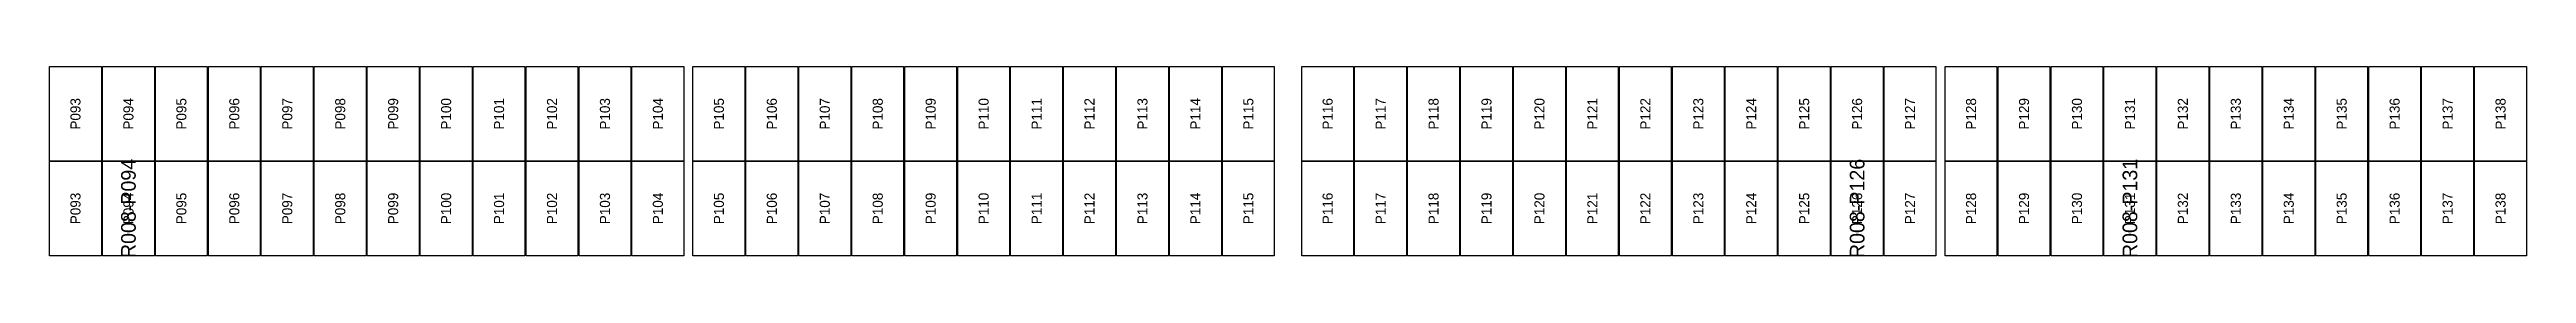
# Model space of a CAD drawing. Extents: x 296295 to 296770, y 651564 to 652121.
# Drawn here: x 296430.7 to 296484.9, y 652092.3 to 652096.4 of the extents above; entities that cross this region are included whole.
import ezdxf
from ezdxf.enums import TextEntityAlignment as Align

# ---------------------------------------------------------------- set-up
doc = ezdxf.new("R2010")
doc.units = 0

msp = doc.modelspace()

# ---------------------------------------------------------------- texts
at = {"layer": 'DEFECT_LABELS'}
for s, p in [('R008-P094', (296432.447, 652093.338)), ('R008-P126', (296470.255, 652093.338)), ('R008-P131', (296476.221, 652093.338))]:
    msp.add_text(s, height=0.32, rotation=90, dxfattribs=at).set_placement(p, align=Align.MIDDLE_CENTER)
at = {"layer": 'PANEL_POSITION'}
for s, p in [('P093', (296431.289, 652095.401)), ('P094', (296432.447, 652095.401)), ('P095', (296433.605, 652095.401)), ('P096', (296434.763, 652095.401)), ('P097', (296435.921, 652095.401)), ('P098', (296437.079, 652095.401)), ('P099', (296438.237, 652095.401)), ('P100', (296439.395, 652095.401)), ('P101', (296440.553, 652095.401)), ('P102', (296441.711, 652095.401)), ('P103', (296442.869, 652095.401)), ('P104', (296444.027, 652095.401)), ('P105', (296445.361, 652095.401)), ('P106', (296446.519, 652095.401)), ('P107', (296447.677, 652095.401)), ('P108', (296448.835, 652095.401)), ('P109', (296449.993, 652095.401)), ('P110', (296451.151, 652095.401)), ('P111', (296452.309, 652095.401)), ('P112', (296453.467, 652095.401)), ('P113', (296454.625, 652095.401)), ('P114', (296455.783, 652095.401)), ('P115', (296456.941, 652095.401)), ('P116', (296458.675, 652095.401)), ('P117', (296459.833, 652095.401)), ('P118', (296460.991, 652095.401)), ('P119', (296462.149, 652095.401)), ('P120', (296463.307, 652095.401)), ('P121', (296464.465, 652095.401)), ('P122', (296465.623, 652095.401)), ('P123', (296466.781, 652095.401)), ('P124', (296467.939, 652095.401)), ('P125', (296469.097, 652095.401)), ('P126', (296470.255, 652095.401)), ('P127', (296471.413, 652095.401)), ('P128', (296472.747, 652095.401)), ('P129', (296473.905, 652095.401)), ('P130', (296475.063, 652095.401)), ('P131', (296476.221, 652095.401)), ('P132', (296477.379, 652095.401)), ('P133', (296478.537, 652095.401)), ('P134', (296479.695, 652095.401)), ('P135', (296480.853, 652095.401)), ('P136', (296482.011, 652095.401)), ('P137', (296483.169, 652095.401)), ('P138', (296484.327, 652095.401)), ('P093', (296431.289, 652093.338)), ('P094', (296432.447, 652093.338)), ('P095', (296433.605, 652093.338)), ('P096', (296434.763, 652093.338)), ('P097', (296435.921, 652093.338)), ('P098', (296437.079, 652093.338)), ('P099', (296438.237, 652093.338)), ('P100', (296439.395, 652093.338)), ('P101', (296440.553, 652093.338)), ('P102', (296441.711, 652093.338)), ('P103', (296442.869, 652093.338)), ('P104', (296444.027, 652093.338)), ('P105', (296445.361, 652093.338)), ('P106', (296446.519, 652093.338)), ('P107', (296447.677, 652093.338)), ('P108', (296448.835, 652093.338)), ('P109', (296449.993, 652093.338)), ('P110', (296451.151, 652093.338)), ('P111', (296452.309, 652093.338)), ('P112', (296453.467, 652093.338)), ('P113', (296454.625, 652093.338)), ('P114', (296455.783, 652093.338)), ('P115', (296456.941, 652093.338)), ('P116', (296458.675, 652093.338)), ('P117', (296459.833, 652093.338)), ('P118', (296460.991, 652093.338)), ('P119', (296462.149, 652093.338)), ('P120', (296463.307, 652093.338)), ('P121', (296464.465, 652093.338)), ('P122', (296465.623, 652093.338)), ('P123', (296466.781, 652093.338)), ('P124', (296467.939, 652093.338)), ('P125', (296469.097, 652093.338)), ('P126', (296470.255, 652093.338)), ('P127', (296471.413, 652093.338)), ('P128', (296472.747, 652093.338)), ('P129', (296473.905, 652093.338)), ('P130', (296475.063, 652093.338)), ('P131', (296476.221, 652093.338)), ('P132', (296477.379, 652093.338)), ('P133', (296478.537, 652093.338)), ('P134', (296479.695, 652093.338)), ('P135', (296480.853, 652093.338)), ('P136', (296482.011, 652093.338)), ('P137', (296483.169, 652093.338)), ('P138', (296484.327, 652093.338))]:
    msp.add_text(s, height=0.22, rotation=90, dxfattribs=at).set_placement(p, align=Align.MIDDLE_CENTER)

# ---------------------------------------------------------------- linework, layer by layer
at = {"layer": 'DEFECTIVE_PANELS'}
for points in [[(296431.88, 652094.37), (296433.014, 652094.37), (296433.014, 652092.307), (296431.88, 652092.307)], [(296469.688, 652094.37), (296470.822, 652094.37), (296470.822, 652092.307), (296469.688, 652092.307)], [(296475.654, 652094.37), (296476.788, 652094.37), (296476.788, 652092.307), (296475.654, 652092.307)]]:
    msp.add_lwpolyline(points, close=True, dxfattribs=at)
at = {"layer": 'PANELS_MASTER'}
for points in [[(296430.722, 652096.433), (296431.856, 652096.433), (296431.856, 652094.37), (296430.722, 652094.37)], [(296431.88, 652096.433), (296433.014, 652096.433), (296433.014, 652094.37), (296431.88, 652094.37)], [(296433.038, 652096.433), (296434.172, 652096.433), (296434.172, 652094.37), (296433.038, 652094.37)], [(296434.196, 652096.433), (296435.33, 652096.433), (296435.33, 652094.37), (296434.196, 652094.37)], [(296435.354, 652096.433), (296436.488, 652096.433), (296436.488, 652094.37), (296435.354, 652094.37)], [(296436.512, 652096.433), (296437.646, 652096.433), (296437.646, 652094.37), (296436.512, 652094.37)], [(296437.67, 652096.433), (296438.804, 652096.433), (296438.804, 652094.37), (296437.67, 652094.37)], [(296438.828, 652096.433), (296439.962, 652096.433), (296439.962, 652094.37), (296438.828, 652094.37)], [(296439.986, 652096.433), (296441.12, 652096.433), (296441.12, 652094.37), (296439.986, 652094.37)], [(296441.144, 652096.433), (296442.278, 652096.433), (296442.278, 652094.37), (296441.144, 652094.37)], [(296442.302, 652096.433), (296443.436, 652096.433), (296443.436, 652094.37), (296442.302, 652094.37)], [(296443.46, 652096.433), (296444.594, 652096.433), (296444.594, 652094.37), (296443.46, 652094.37)], [(296444.794, 652096.433), (296445.928, 652096.433), (296445.928, 652094.37), (296444.794, 652094.37)], [(296445.952, 652096.433), (296447.086, 652096.433), (296447.086, 652094.37), (296445.952, 652094.37)], [(296447.11, 652096.433), (296448.244, 652096.433), (296448.244, 652094.37), (296447.11, 652094.37)], [(296448.268, 652096.433), (296449.402, 652096.433), (296449.402, 652094.37), (296448.268, 652094.37)], [(296449.426, 652096.433), (296450.56, 652096.433), (296450.56, 652094.37), (296449.426, 652094.37)], [(296450.584, 652096.433), (296451.718, 652096.433), (296451.718, 652094.37), (296450.584, 652094.37)], [(296451.742, 652096.433), (296452.876, 652096.433), (296452.876, 652094.37), (296451.742, 652094.37)], [(296452.9, 652096.433), (296454.034, 652096.433), (296454.034, 652094.37), (296452.9, 652094.37)], [(296454.058, 652096.433), (296455.192, 652096.433), (296455.192, 652094.37), (296454.058, 652094.37)], [(296455.216, 652096.433), (296456.35, 652096.433), (296456.35, 652094.37), (296455.216, 652094.37)], [(296456.374, 652096.433), (296457.508, 652096.433), (296457.508, 652094.37), (296456.374, 652094.37)], [(296458.108, 652096.433), (296459.242, 652096.433), (296459.242, 652094.37), (296458.108, 652094.37)], [(296459.266, 652096.433), (296460.4, 652096.433), (296460.4, 652094.37), (296459.266, 652094.37)], [(296460.424, 652096.433), (296461.558, 652096.433), (296461.558, 652094.37), (296460.424, 652094.37)], [(296461.582, 652096.433), (296462.716, 652096.433), (296462.716, 652094.37), (296461.582, 652094.37)], [(296462.74, 652096.433), (296463.874, 652096.433), (296463.874, 652094.37), (296462.74, 652094.37)], [(296463.898, 652096.433), (296465.032, 652096.433), (296465.032, 652094.37), (296463.898, 652094.37)], [(296465.056, 652096.433), (296466.19, 652096.433), (296466.19, 652094.37), (296465.056, 652094.37)], [(296466.214, 652096.433), (296467.348, 652096.433), (296467.348, 652094.37), (296466.214, 652094.37)], [(296467.372, 652096.433), (296468.506, 652096.433), (296468.506, 652094.37), (296467.372, 652094.37)], [(296468.53, 652096.433), (296469.664, 652096.433), (296469.664, 652094.37), (296468.53, 652094.37)], [(296469.688, 652096.433), (296470.822, 652096.433), (296470.822, 652094.37), (296469.688, 652094.37)], [(296470.846, 652096.433), (296471.98, 652096.433), (296471.98, 652094.37), (296470.846, 652094.37)], [(296472.18, 652096.433), (296473.314, 652096.433), (296473.314, 652094.37), (296472.18, 652094.37)], [(296473.338, 652096.433), (296474.472, 652096.433), (296474.472, 652094.37), (296473.338, 652094.37)], [(296474.496, 652096.433), (296475.63, 652096.433), (296475.63, 652094.37), (296474.496, 652094.37)], [(296475.654, 652096.433), (296476.788, 652096.433), (296476.788, 652094.37), (296475.654, 652094.37)], [(296476.812, 652096.433), (296477.946, 652096.433), (296477.946, 652094.37), (296476.812, 652094.37)], [(296477.97, 652096.433), (296479.104, 652096.433), (296479.104, 652094.37), (296477.97, 652094.37)], [(296479.128, 652096.433), (296480.262, 652096.433), (296480.262, 652094.37), (296479.128, 652094.37)], [(296480.286, 652096.433), (296481.42, 652096.433), (296481.42, 652094.37), (296480.286, 652094.37)], [(296481.444, 652096.433), (296482.578, 652096.433), (296482.578, 652094.37), (296481.444, 652094.37)], [(296482.602, 652096.433), (296483.736, 652096.433), (296483.736, 652094.37), (296482.602, 652094.37)], [(296483.76, 652096.433), (296484.894, 652096.433), (296484.894, 652094.37), (296483.76, 652094.37)], [(296430.722, 652094.37), (296431.856, 652094.37), (296431.856, 652092.307), (296430.722, 652092.307)], [(296433.038, 652094.37), (296434.172, 652094.37), (296434.172, 652092.307), (296433.038, 652092.307)], [(296434.196, 652094.37), (296435.33, 652094.37), (296435.33, 652092.307), (296434.196, 652092.307)], [(296435.354, 652094.37), (296436.488, 652094.37), (296436.488, 652092.307), (296435.354, 652092.307)], [(296436.512, 652094.37), (296437.646, 652094.37), (296437.646, 652092.307), (296436.512, 652092.307)], [(296437.67, 652094.37), (296438.804, 652094.37), (296438.804, 652092.307), (296437.67, 652092.307)], [(296438.828, 652094.37), (296439.962, 652094.37), (296439.962, 652092.307), (296438.828, 652092.307)], [(296439.986, 652094.37), (296441.12, 652094.37), (296441.12, 652092.307), (296439.986, 652092.307)], [(296441.144, 652094.37), (296442.278, 652094.37), (296442.278, 652092.307), (296441.144, 652092.307)], [(296442.302, 652094.37), (296443.436, 652094.37), (296443.436, 652092.307), (296442.302, 652092.307)], [(296443.46, 652094.37), (296444.594, 652094.37), (296444.594, 652092.307), (296443.46, 652092.307)], [(296444.794, 652094.37), (296445.928, 652094.37), (296445.928, 652092.307), (296444.794, 652092.307)], [(296445.952, 652094.37), (296447.086, 652094.37), (296447.086, 652092.307), (296445.952, 652092.307)], [(296447.11, 652094.37), (296448.244, 652094.37), (296448.244, 652092.307), (296447.11, 652092.307)], [(296448.268, 652094.37), (296449.402, 652094.37), (296449.402, 652092.307), (296448.268, 652092.307)], [(296449.426, 652094.37), (296450.56, 652094.37), (296450.56, 652092.307), (296449.426, 652092.307)], [(296450.584, 652094.37), (296451.718, 652094.37), (296451.718, 652092.307), (296450.584, 652092.307)], [(296451.742, 652094.37), (296452.876, 652094.37), (296452.876, 652092.307), (296451.742, 652092.307)], [(296452.9, 652094.37), (296454.034, 652094.37), (296454.034, 652092.307), (296452.9, 652092.307)], [(296454.058, 652094.37), (296455.192, 652094.37), (296455.192, 652092.307), (296454.058, 652092.307)], [(296455.216, 652094.37), (296456.35, 652094.37), (296456.35, 652092.307), (296455.216, 652092.307)], [(296456.374, 652094.37), (296457.508, 652094.37), (296457.508, 652092.307), (296456.374, 652092.307)], [(296458.108, 652094.37), (296459.242, 652094.37), (296459.242, 652092.307), (296458.108, 652092.307)], [(296459.266, 652094.37), (296460.4, 652094.37), (296460.4, 652092.307), (296459.266, 652092.307)], [(296460.424, 652094.37), (296461.558, 652094.37), (296461.558, 652092.307), (296460.424, 652092.307)], [(296461.582, 652094.37), (296462.716, 652094.37), (296462.716, 652092.307), (296461.582, 652092.307)], [(296462.74, 652094.37), (296463.874, 652094.37), (296463.874, 652092.307), (296462.74, 652092.307)], [(296463.898, 652094.37), (296465.032, 652094.37), (296465.032, 652092.307), (296463.898, 652092.307)], [(296465.056, 652094.37), (296466.19, 652094.37), (296466.19, 652092.307), (296465.056, 652092.307)], [(296466.214, 652094.37), (296467.348, 652094.37), (296467.348, 652092.307), (296466.214, 652092.307)], [(296467.372, 652094.37), (296468.506, 652094.37), (296468.506, 652092.307), (296467.372, 652092.307)], [(296468.53, 652094.37), (296469.664, 652094.37), (296469.664, 652092.307), (296468.53, 652092.307)], [(296470.846, 652094.37), (296471.98, 652094.37), (296471.98, 652092.307), (296470.846, 652092.307)], [(296472.18, 652094.37), (296473.314, 652094.37), (296473.314, 652092.307), (296472.18, 652092.307)], [(296473.338, 652094.37), (296474.472, 652094.37), (296474.472, 652092.307), (296473.338, 652092.307)], [(296474.496, 652094.37), (296475.63, 652094.37), (296475.63, 652092.307), (296474.496, 652092.307)], [(296476.812, 652094.37), (296477.946, 652094.37), (296477.946, 652092.307), (296476.812, 652092.307)], [(296477.97, 652094.37), (296479.104, 652094.37), (296479.104, 652092.307), (296477.97, 652092.307)], [(296479.128, 652094.37), (296480.262, 652094.37), (296480.262, 652092.307), (296479.128, 652092.307)], [(296480.286, 652094.37), (296481.42, 652094.37), (296481.42, 652092.307), (296480.286, 652092.307)], [(296481.444, 652094.37), (296482.578, 652094.37), (296482.578, 652092.307), (296481.444, 652092.307)], [(296482.602, 652094.37), (296483.736, 652094.37), (296483.736, 652092.307), (296482.602, 652092.307)], [(296483.76, 652094.37), (296484.894, 652094.37), (296484.894, 652092.307), (296483.76, 652092.307)]]:
    msp.add_lwpolyline(points, close=True, dxfattribs=at)

msp.set_redraw_order([(e.dxf.handle, doc.entitydb.next_handle()) for e in msp.query("TEXT MTEXT ATTDEF DIMENSION ARC_DIMENSION")])  # texts and dimensions are drawn at this point

doc.saveas('drawing.dxf')
